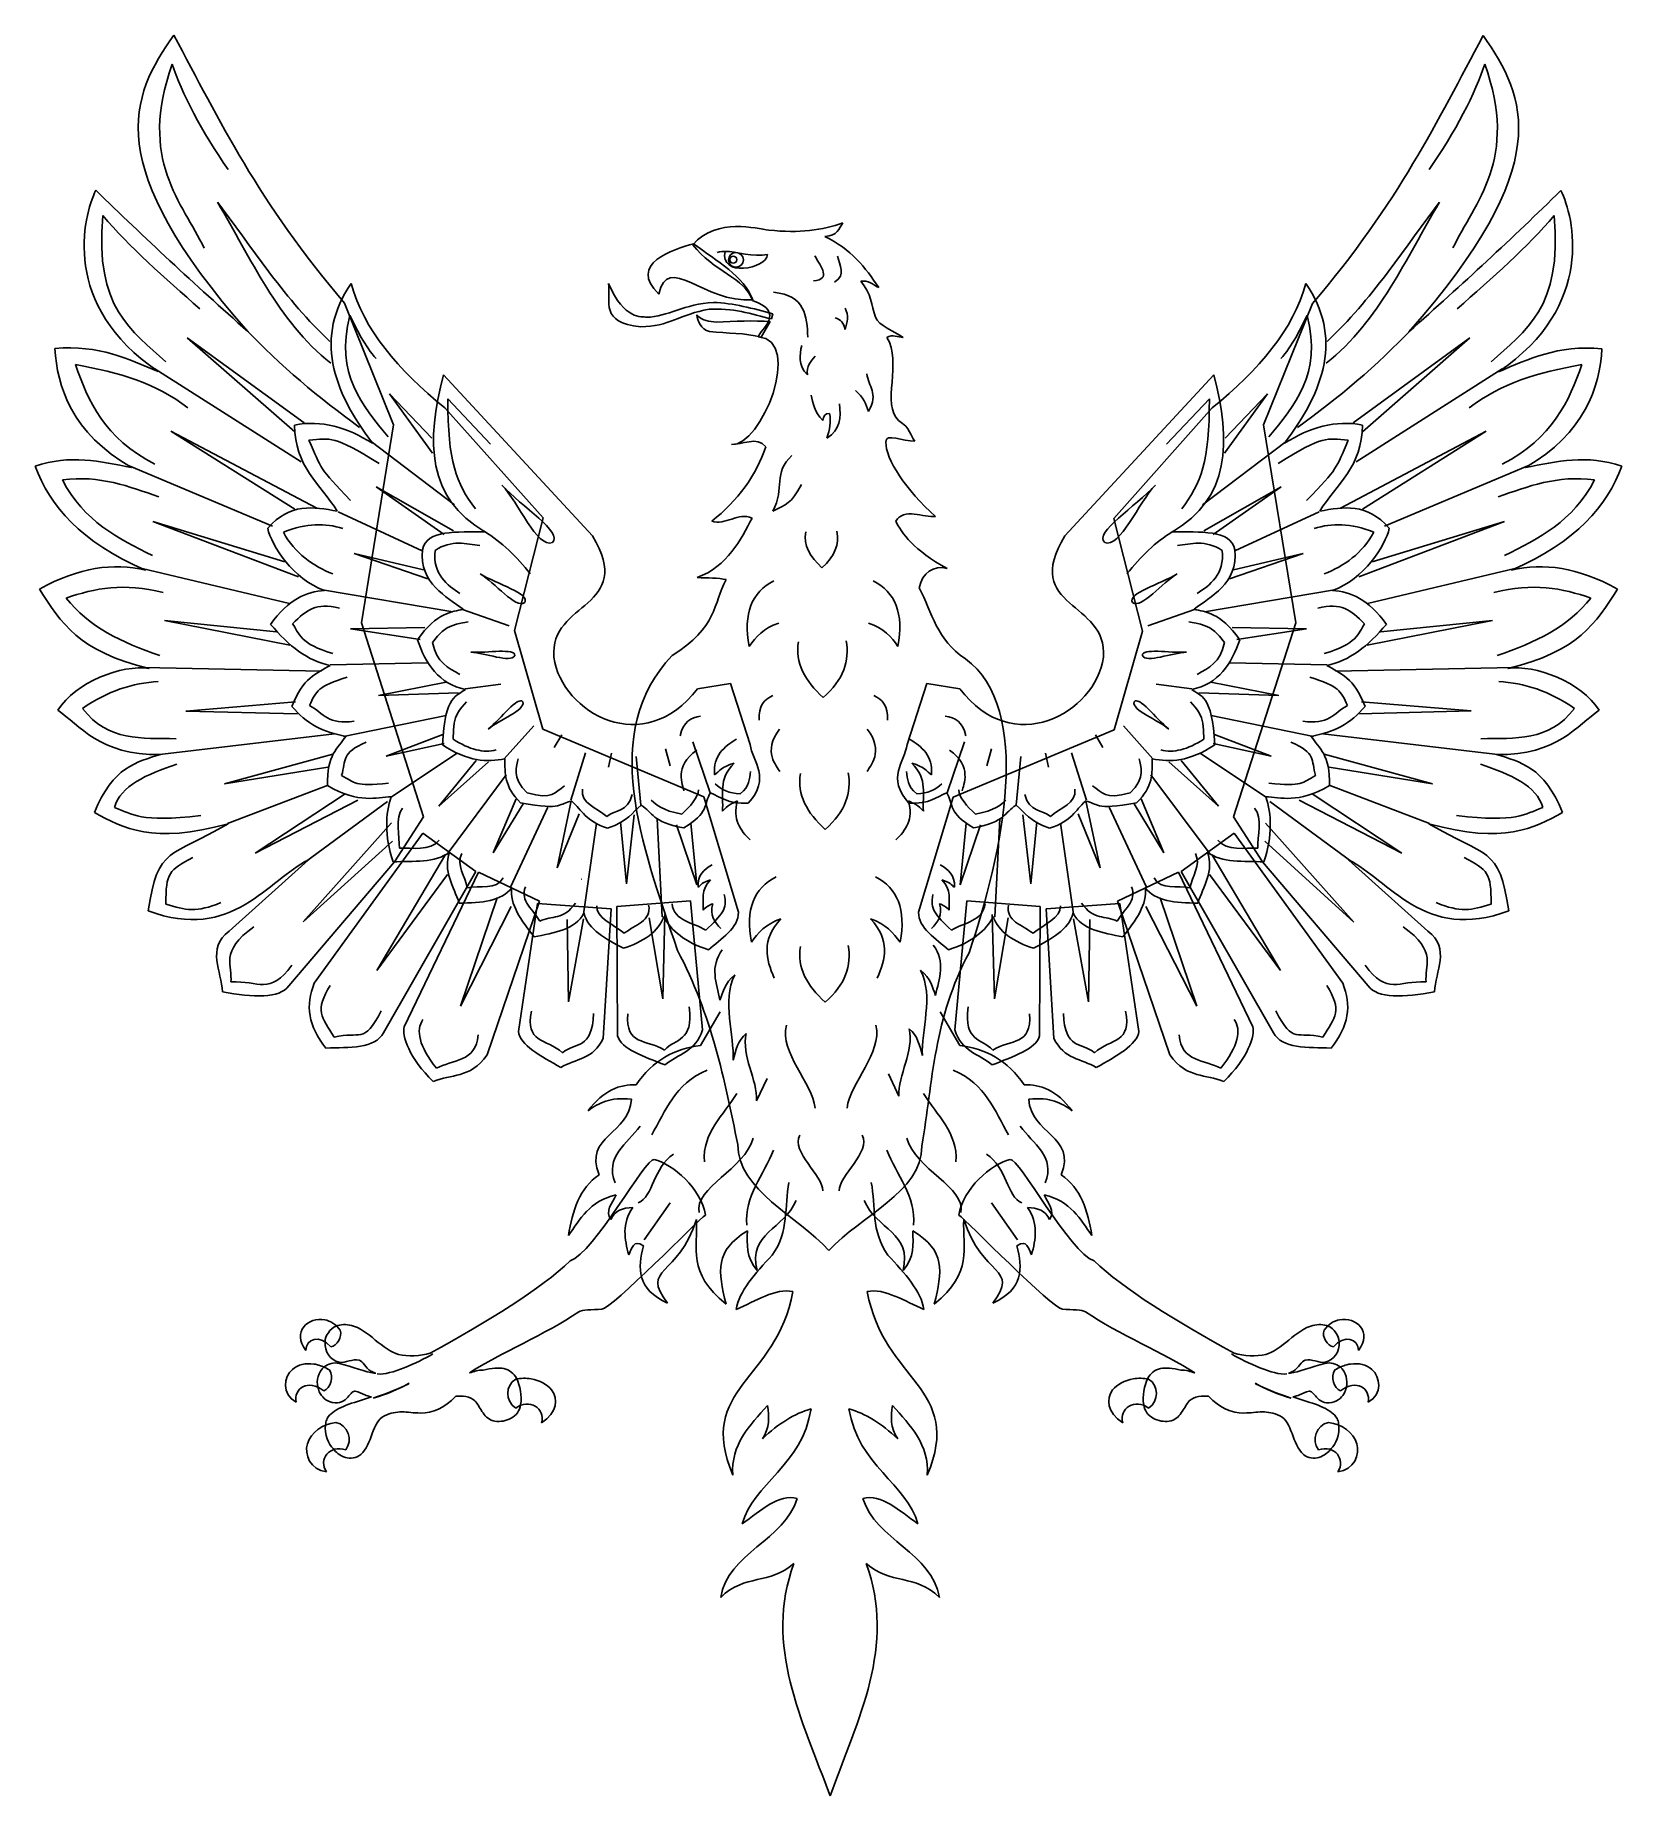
# Model space of a CAD drawing. Extents: x 1 to 720, y 2 to 800.
import ezdxf

# ---------------------------------------------------------------- set-up
doc = ezdxf.new("R2010")
doc.units = 0
doc.layers.get('0').update_dxf_attribs({"linetype": 'CONTINUOUS'})

msp = doc.modelspace()

# ---------------------------------------------------------------- linework, layer by layer
at = {"color": 7}
for p, q in [((88.2, 739.2), (88.2, 739.2)), ((633.1, 739.2), (633.1, 739.2)), ((319, 698.3), (319, 698.3)), ((322, 698.2), (322, 698.2)), ((333, 700.7), (333, 700.7)), ((75.4, 676), (75.4, 676)), ((141, 678.6), (163.3, 623.4)), ((335.4, 673.8), (334.8, 671.4)), ((580.2, 678.4), (558, 623.4)), ((645.8, 676), (645.8, 676)), ((118.5, 620.2), (69.7, 662.8)), ((69.7, 662.8), (122.7, 624.3)), ((334.2, 670.2), (330.1, 663.2)), ((651.6, 662.8), (598.6, 624.3)), ((602.8, 620.2), (651.6, 662.8)), ((55, 648.8), (121.3, 606.6)), ((55, 648.8), (55, 648.8)), ((134.8, 651.3), (134.8, 651.3)), ((586.4, 651.3), (586.4, 651.3)), ((666.2, 648.8), (600, 606.6)), ((666.2, 648.8), (666.2, 648.8)), ((253.5, 573.1), (185.9, 646.1)), ((467.8, 573.1), (535.4, 646.1)), ((70, 631.1), (70, 631.1)), ((180.7, 617.3), (161.4, 637.5)), ((161.4, 637.5), (181, 610.6)), ((231.1, 581.2), (186.5, 631.1)), ((207.3, 614.6), (187.9, 635.2)), ((490.1, 580.9), (534.7, 631.1)), ((514, 614.6), (533.4, 635.2)), ((559.8, 637.5), (540.2, 610.6)), ((540.5, 617.3), (559.8, 637.5)), ((651.3, 631.1), (651.3, 631.1)), ((163.3, 623.4), (148.7, 533.6)), ((392.4, 625.4), (392.4, 625.4)), ((558, 623.4), (572.6, 533.6)), ((118.5, 585.2), (62.3, 620.5)), ((62.3, 620.5), (128.4, 585.6)), ((118.5, 620.2), (118.5, 620.2)), ((147.9, 622.2), (147.9, 622.2)), ((153.1, 615.9), (191, 587.1)), ((153.1, 615.9), (153.1, 615.9)), ((160.8, 617.9), (160.8, 617.9)), ((180.7, 617.3), (180.7, 617.3)), ((568.2, 615.9), (530.3, 587.1)), ((540.5, 617.3), (540.5, 617.3)), ((560.4, 617.9), (560.4, 617.9)), ((568.2, 615.9), (568.2, 615.9)), ((573.4, 622.2), (573.4, 622.2)), ((659, 620.5), (592.9, 585.6)), ((602.8, 585.2), (659, 620.5)), ((602.8, 620.2), (602.8, 620.2)), ((207.3, 614.6), (207.3, 614.6)), ((514, 614.6), (514, 614.6)), ((43.4, 604.8), (108.3, 577.4)), ((43.4, 604.8), (43.4, 604.8)), ((156.7, 605.8), (156.7, 605.8)), ((564.6, 605.8), (564.6, 605.8)), ((677.8, 604.8), (612.9, 577.4)), ((677.8, 604.8), (677.8, 604.8)), ((190.4, 575.3), (155.4, 595.2)), ((155.4, 595.2), (186.2, 573.7)), ((212.4, 596.1), (212.4, 596.1)), ((508.9, 596.1), (508.9, 596.1)), ((530.9, 575.3), (565.9, 595.2)), ((565.9, 595.2), (535.1, 573.7)), ((56.8, 590.7), (56.8, 590.7)), ((118.5, 585.2), (118.5, 585.2)), ((138.1, 583.9), (176.2, 566.2)), ((138.1, 583.9), (138.1, 583.9)), ((583.2, 583.9), (545, 566.2)), ((583.2, 583.9), (583.2, 583.9)), ((602.8, 585.2), (602.8, 585.2)), ((664.4, 590.7), (664.4, 590.7)), ((120.1, 554.5), (54, 579.5)), ((54, 579.5), (114, 561.2)), ((140.3, 576.3), (140.3, 576.3)), ((190.4, 575.3), (190.4, 575.3)), ((218.2, 530.1), (231.1, 581.2)), ((503, 529.8), (490.1, 580.9)), ((530.9, 575.3), (530.9, 575.3)), ((581, 576.3), (581, 576.3)), ((601.2, 554.5), (667.3, 579.5)), ((667.3, 579.5), (607.3, 561.2)), ((202.4, 568.7), (202.4, 568.7)), ((518.9, 568.7), (518.9, 568.7)), ((176.9, 557.7), (145.4, 565.1)), ((145.4, 565.1), (178.8, 553.6)), ((575.9, 565.1), (542.5, 553.6)), ((544.4, 557.7), (575.9, 565.1)), ((49.3, 558.3), (116, 542.4)), ((49.3, 558.3), (49.3, 558.3)), ((120.1, 554.5), (120.1, 554.5)), ((176.9, 557.7), (176.9, 557.7)), ((202.5, 555.8), (202.5, 555.8)), ((225.3, 555.8), (225.3, 555.8)), ((496, 555.8), (496, 555.8)), ((518.8, 555.8), (518.8, 555.8)), ((544.4, 557.7), (544.4, 557.7)), ((601.2, 554.5), (601.2, 554.5)), ((671.9, 558.3), (605.2, 542.4)), ((671.9, 558.3), (671.9, 558.3)), ((58.7, 547.3), (58.7, 547.3)), ((131.1, 548.5), (190.1, 538.6)), ((131.1, 548.5), (131.1, 548.5)), ((590.2, 548.5), (531.2, 538.6)), ((590.2, 548.5), (590.2, 548.5)), ((662.5, 547.3), (662.5, 547.3)), ((138.7, 540.3), (138.7, 540.3)), ((194.6, 539.7), (215.7, 532.2)), ((194.6, 539.7), (194.6, 539.7)), ((526.6, 539.7), (505.5, 532.2)), ((526.6, 539.7), (526.6, 539.7)), ((582.6, 540.3), (582.6, 540.3)), ((116.2, 523.4), (59.4, 534.6)), ((59.4, 534.6), (110.1, 529.5)), ((177.5, 531.4), (143.8, 530.8)), ((143.8, 530.8), (175.3, 526)), ((148.7, 533.6), (176.9, 445.6)), ((177.5, 531.4), (177.5, 531.4)), ((197.1, 534), (197.1, 534)), ((231, 485.3), (218.2, 530.1)), ((490.2, 485), (503, 529.8)), ((524.1, 534), (524.1, 534)), ((543.7, 531.4), (577.4, 530.8)), ((543.7, 531.4), (543.7, 531.4)), ((572.6, 533.6), (544.4, 445.6)), ((577.4, 530.8), (545.9, 526)), ((605, 523.4), (661.8, 534.6)), ((661.8, 534.6), (611.1, 529.5)), ((116.2, 523.4), (116.2, 523.4)), ((198.3, 520.3), (198.3, 520.3)), ((523, 520.3), (523, 520.3)), ((605, 523.4), (605, 523.4)), ((50, 513.4), (130.6, 511.6)), ((50, 513.4), (50, 513.4)), ((134.5, 514.6), (178.8, 515.5)), ((134.5, 514.6), (134.5, 514.6)), ((586.8, 514.6), (542.5, 515.5)), ((586.8, 514.6), (586.8, 514.6)), ((671.2, 513.4), (590.6, 511.6)), ((671.2, 513.4), (671.2, 513.4)), ((56.5, 507), (56.5, 507)), ((142.2, 508.9), (142.2, 508.9)), ((187.2, 506.7), (156.4, 500.6)), ((187.2, 506.7), (187.2, 506.7)), ((195.7, 503.7), (212, 505.7)), ((195.7, 503.7), (195.7, 503.7)), ((316.1, 506), (301.1, 503.7)), ((325, 478.4), (316.1, 506)), ((396.3, 478.4), (405.2, 506)), ((405.2, 506), (420.2, 503.7)), ((525.5, 503.7), (509.2, 505.7)), ((525.5, 503.7), (525.5, 503.7)), ((534.1, 506.7), (564.9, 500.6)), ((534.1, 506.7), (534.1, 506.7)), ((579, 508.9), (579, 508.9)), ((664.7, 507), (664.7, 507)), ((69, 493.5), (118.8, 497.7)), ((156.4, 500.6), (192.7, 501.9)), ((196.4, 497.8), (196.4, 497.8)), ((524.8, 497.8), (524.8, 497.8)), ((564.9, 500.6), (528.6, 501.9)), ((652.2, 493.6), (602.4, 497.8)), ((119.7, 492.3), (69, 493.5)), ((119.7, 492.3), (119.7, 492.3)), ((140.6, 482.1), (187.1, 491.6)), ((580.7, 482.1), (534.2, 491.6)), ((601.5, 492.3), (652.2, 493.6)), ((601.5, 492.3), (601.5, 492.3)), ((55.9, 473.7), (136.5, 483.3)), ((140.6, 482.1), (140.6, 482.1)), ((150.9, 479.4), (150.9, 479.4)), ((185.6, 483), (159.9, 473.1)), ((185.6, 483), (185.6, 483)), ((206.2, 485.4), (206.2, 485.4)), ((213.5, 471.9), (226.9, 486.9)), ((304, 454.7), (231, 485.3)), ((239.6, 482.8), (236.2, 477.1)), ((239.6, 482.8), (239.6, 482.8)), ((306.9, 456.5), (299, 479.6)), ((414.4, 456.5), (422.3, 479.6)), ((417.1, 454.5), (490.2, 485)), ((481.7, 482.8), (485.1, 477.1)), ((481.7, 482.8), (481.7, 482.8)), ((507.8, 471.9), (494.4, 486.9)), ((515, 485.4), (515, 485.4)), ((535.7, 483), (561.4, 473.1)), ((535.7, 483), (535.7, 483)), ((570.4, 479.4), (570.4, 479.4)), ((580.7, 482.1), (580.7, 482.1)), ((665.4, 473.7), (584.8, 483.3)), ((55.9, 473.7), (55.9, 473.7)), ((86.6, 460.5), (135.7, 474)), ((159.9, 473.1), (186.2, 478.9)), ((162.4, 454.7), (192.1, 474.4)), ((213.5, 471.9), (213.5, 471.9)), ((219.8, 471.9), (219.8, 471.9)), ((243.7, 453.1), (250.4, 474.7)), ((260.8, 468.2), (262.1, 474.5)), ((275.4, 450.9), (273.3, 473)), ((288.8, 468.8), (286.7, 476.5)), ((432.5, 468.8), (434.6, 476.5)), ((445.8, 450.9), (447.9, 473)), ((460.4, 468.2), (459.1, 474.5)), ((477.6, 453.1), (470.9, 474.7)), ((501.5, 471.9), (501.5, 471.9)), ((507.8, 471.9), (507.8, 471.9)), ((558.9, 454.7), (529.2, 474.4)), ((561.4, 473.1), (535.1, 478.9)), ((634.6, 460.5), (585.5, 474)), ((665.4, 473.7), (665.4, 473.7)), ((64.9, 469.5), (64.9, 469.5)), ((133.5, 468.2), (86.6, 460.5)), ((133.5, 468.2), (133.5, 468.2)), ((183.8, 450.5), (200.7, 471.1)), ((206.3, 470.6), (183.8, 450.5)), ((187.6, 428.6), (214.4, 464.6)), ((206.3, 470.6), (206.3, 470.6)), ((260.8, 468.2), (260.8, 468.2)), ((288.8, 468.8), (288.8, 468.8)), ((432.5, 468.8), (432.5, 468.8)), ((460.4, 468.2), (460.4, 468.2)), ((533.7, 428.6), (506.9, 464.6)), ((515, 470.6), (537.5, 450.5)), ((515, 470.6), (515, 470.6)), ((537.5, 450.5), (520.6, 471.1)), ((587.7, 468.2), (634.6, 460.5)), ((587.7, 468.2), (587.7, 468.2)), ((656.4, 469.5), (656.4, 469.5)), ((88, 442.6), (133.6, 459.9)), ((100.5, 429.1), (141.3, 456)), ((249, 458.1), (249, 458.1)), ((306.9, 456.5), (306.9, 456.5)), ((309.2, 460.6), (309.2, 460.6)), ((412, 460.6), (412, 460.6)), ((414.4, 456.5), (414.4, 456.5)), ((472.3, 458.1), (472.3, 458.1)), ((620.7, 429.1), (580, 456)), ((633.3, 442.6), (587.7, 459.9)), ((147, 453.1), (100.5, 429.1)), ((123.3, 425.2), (160.5, 452.5)), ((147, 453.1), (147, 453.1)), ((162.4, 454.7), (162.4, 454.7)), ((208.5, 429.3), (218.9, 453.8)), ((222.1, 451.5), (208.5, 429.3)), ((216.4, 413.7), (233.2, 450)), ((222.1, 451.5), (222.1, 451.5)), ((237.5, 422.5), (243.9, 452.9)), ((243.7, 453.1), (243.7, 453.1)), ((275.4, 450.9), (275.4, 450.9)), ((280.2, 453.1), (280.2, 453.1)), ((319.7, 402.3), (304, 454.7)), ((401.5, 402.3), (417.1, 454.5)), ((441.1, 453.1), (441.1, 453.1)), ((445.8, 450.9), (445.8, 450.9)), ((483.8, 422.5), (477.4, 452.9)), ((477.6, 453.1), (477.6, 453.1)), ((504.8, 413.7), (488, 450)), ((499.2, 451.5), (512.8, 429.3)), ((499.2, 451.5), (499.2, 451.5)), ((512.8, 429.3), (502.4, 453.8)), ((558.9, 454.7), (558.9, 454.7)), ((598, 425.2), (560.8, 452.5)), ((574.2, 453.1), (620.7, 429.1)), ((574.2, 453.1), (574.2, 453.1)), ((88, 442.6), (88, 442.6)), ((122.3, 398), (162.4, 442.9)), ((176.9, 445.6), (163.7, 425.2)), ((247.5, 447), (237.5, 422.5)), ((247.5, 447), (247.5, 447)), ((249.5, 401.4), (255.4, 442.7)), ((268.9, 415.2), (266.2, 443.3)), ((272.5, 446.5), (268.9, 415.2)), ((272.5, 446.5), (272.5, 446.5)), ((285.2, 400.3), (282.9, 444.7)), ((300.8, 414.8), (291.7, 442)), ((298.1, 442.7), (300.8, 414.8)), ((298.1, 442.7), (298.1, 442.7)), ((423.1, 442.7), (420.4, 414.8)), ((420.4, 414.8), (429.5, 442)), ((423.1, 442.7), (423.1, 442.7)), ((436.1, 400.3), (438.4, 444.7)), ((448.8, 446.5), (452.4, 415.2)), ((448.8, 446.5), (448.8, 446.5)), ((452.4, 415.2), (455.1, 443.3)), ((471.7, 401.4), (465.8, 442.7)), ((473.8, 447), (483.8, 422.5)), ((473.8, 447), (473.8, 447)), ((544.4, 445.6), (557.5, 425.2)), ((598.9, 397.9), (558.8, 442.8)), ((633.3, 442.6), (633.3, 442.6)), ((162.8, 434.5), (122.3, 398)), ((127.3, 370.1), (176.6, 438.2)), ((162.8, 434.5), (162.8, 434.5)), ((176.6, 438.2), (200.6, 420.8)), ((184, 435), (184, 435)), ((544.6, 438.2), (520.6, 420.8)), ((537.3, 435), (537.3, 435)), ((593.9, 370.1), (544.6, 438.2)), ((558.5, 434.5), (598.9, 397.9)), ((558.5, 434.5), (558.5, 434.5)), ((72.2, 427.2), (72.2, 427.2)), ((88.7, 393.8), (124.6, 426)), ((163.7, 425.2), (115.8, 369)), ((123.3, 425.2), (123.3, 425.2)), ((155.7, 375.9), (186.8, 428.5)), ((187.6, 428.6), (187.6, 428.6)), ((533.7, 428.6), (533.7, 428.6)), ((565.6, 375.9), (534.5, 428.5)), ((557.5, 425.2), (605.4, 369)), ((632.5, 393.8), (596.6, 426)), ((598, 425.2), (598, 425.2)), ((649, 427.2), (649, 427.2)), ((187.8, 419.5), (155.7, 375.9)), ((200.6, 420.8), (158.7, 347.7)), ((168.1, 350.3), (201.8, 420.5)), ((187.8, 419.5), (187.8, 419.5)), ((201.8, 420.5), (229.5, 407.3)), ((213, 418), (213, 418)), ((248.7, 417.4), (248.6, 417.4)), ((248.7, 417.4), (248.6, 417.4)), ((248.7, 417.4), (248.7, 417.4)), ((519.4, 420.5), (491.7, 407.3)), ((508.3, 418), (508.3, 418)), ((553.1, 350.3), (519.4, 420.5)), ((520.6, 420.8), (562.5, 347.7)), ((533.5, 419.5), (565.6, 375.9)), ((533.5, 419.5), (533.5, 419.5)), ((193.6, 359.8), (210.3, 408.9)), ((229.5, 407.3), (205.8, 337.6)), ((216.4, 413.7), (216.4, 413.7)), ((298, 407.5), (264.6, 405)), ((303.4, 349), (298, 407.5)), ((313.3, 410.3), (313.3, 410.3)), ((408, 410.3), (408, 410.3)), ((417.9, 349), (423.3, 407.5)), ((423.3, 407.5), (456.7, 405)), ((491.7, 407.3), (515.4, 337.6)), ((504.8, 413.7), (504.8, 413.7)), ((527.7, 359.8), (511, 408.9)), ((216.7, 405), (193.6, 359.8)), ((216.7, 405), (216.7, 405)), ((228.6, 406.3), (219.9, 348.3)), ((262, 403.8), (228.6, 406.3)), ((249.5, 399.4), (242.6, 361.7)), ((245.8, 406.5), (245.8, 406.5)), ((249.5, 401.4), (249.5, 401.4)), ((249.5, 399.4), (249.5, 399.4)), ((258.4, 345.1), (262, 403.8)), ((264.6, 405), (264.9, 346.3)), ((279, 405.6), (279, 405.6)), ((285.4, 363), (279.2, 399.8)), ((285.2, 400.3), (285.2, 400.3)), ((286.4, 401.3), (285.4, 363)), ((286.4, 401.3), (286.4, 401.3)), ((434.9, 401.3), (435.9, 363)), ((434.9, 401.3), (434.9, 401.3)), ((435.9, 363), (442.1, 399.8)), ((436.1, 400.3), (436.1, 400.3)), ((442.3, 405.6), (442.3, 405.6)), ((456.7, 405), (456.4, 346.3)), ((459.3, 403.8), (492.7, 406.3)), ((462.9, 345.1), (459.3, 403.8)), ((471.7, 401.4), (471.7, 401.4)), ((471.7, 399.4), (478.6, 361.7)), ((471.7, 399.4), (471.7, 399.4)), ((475.4, 406.5), (475.4, 406.5)), ((492.7, 406.3), (501.4, 348.3)), ((504.6, 405), (527.7, 359.8)), ((504.6, 405), (504.6, 405)), ((99.9, 395.7), (99.9, 395.7)), ((242.6, 361.7), (242.1, 399)), ((478.6, 361.7), (479.1, 399)), ((621.3, 395.7), (621.3, 395.7)), ((134.5, 369.1), (134.5, 369.1)), ((586.7, 369.1), (586.7, 369.1)), ((297.4, 359.5), (297.4, 359.5)), ((423.9, 359.5), (423.9, 359.5)), ((176.6, 353.7), (176.6, 353.7)), ((254, 356.4), (254, 356.4)), ((311.4, 357.2), (302.5, 341.9)), ((411.3, 357.2), (420.2, 341.9)), ((467.2, 356.4), (467.2, 356.4)), ((544.7, 353.7), (544.7, 353.7)), ((392.5, 318.9), (387.8, 329)), ((328, 316.8), (332.7, 326.9)), ((276.9, 253.7), (288.7, 270.6)), ((446.3, 253.7), (434.5, 270.6)), ((128.8, 197.1), (128.8, 197.1)), ((155.2, 193.3), (154.3, 193.3)), ((197.7, 193.4), (197.7, 193.4)), ((526.8, 193.4), (526.8, 193.4)), ((569.3, 193.3), (570.2, 193.3)), ((595.7, 197.1), (595.7, 197.1)), ((225.7, 190.7), (225.7, 190.7)), ((220.9, 179.3), (221, 179.3)), ((503.6, 179.3), (503.5, 179.3))]:
    msp.add_line(p, q, dxfattribs=at)
for points in [[(97.2, 665.7), (30.4, 741.3), (43.8, 772.4), (63.6, 800.1)], [(63.6, 800.1), (84.5, 761.2), (101.8, 724.7), (141, 678.6)], [(657.6, 799.9), (636.7, 761), (619.4, 724.5), (580.2, 678.4)], [(623.9, 665.6), (690.8, 741.1), (677.3, 772.2), (657.6, 799.9)], [(62.9, 786.9), (47.2, 743.7), (67.6, 724), (77.4, 703.5)], [(88.2, 739.2), (76.6, 755.9), (66.9, 774.3), (62.9, 786.9)], [(633.1, 739.2), (644.7, 755.9), (654.4, 774.3), (658.3, 787)], [(658.3, 787), (674, 743.8), (653.6, 724.1), (643.9, 703.6)], [(56.5, 647.6), (12.2, 677.5), (22.4, 717.9), (28.2, 729.8)], [(28.2, 729.8), (50, 708.4), (73.1, 687.1), (97.2, 665.7)], [(692.9, 729.7), (671.1, 708.3), (648, 687), (623.9, 665.6)], [(664.6, 647.5), (708.9, 677.4), (698.7, 717.8), (692.9, 729.7)], [(134.8, 651.3), (110.5, 670.8), (98.7, 698.8), (83.4, 724.4)], [(83.4, 724.4), (99.8, 702.9), (114.2, 680), (134.4, 661.2)], [(586.4, 651.3), (610.7, 670.8), (622.5, 698.8), (637.8, 724.4)], [(637.8, 724.4), (621.4, 702.9), (607, 680), (586.8, 661.2)], [(31.4, 718.3), (27.6, 676.4), (44.5, 666.1), (60, 651.9)], [(75.4, 676), (59.6, 690.1), (43.1, 704.2), (31.4, 718.3)], [(333.6, 711.7), (327.7, 712.2), (310.6, 717.8), (299, 705.1)], [(367.1, 715), (358, 711.6), (347.2, 710.2), (333.6, 711.7)], [(358.9, 708.8), (364.8, 709.1), (365.4, 712.4), (367.1, 715)], [(645.8, 676), (661.6, 690.1), (678.1, 704.2), (689.8, 718.3)], [(689.8, 718.3), (693.6, 676.4), (676.7, 666.1), (661.2, 651.9)], [(283.7, 682.7), (269.2, 696.4), (290.3, 703), (299.4, 705.5)], [(299, 705.1), (308.4, 692.8), (322.7, 690.2), (326.1, 679.8)], [(299.4, 705.5), (309.8, 697.7), (322.5, 690.7), (326.2, 680.1)], [(383.4, 685.7), (377.3, 694.6), (370.8, 703.3), (358.9, 708.8)], [(326.2, 680.1), (304.1, 678.4), (287.5, 701.7), (283.7, 682.7)], [(314.1, 702), (313.1, 702), (311.3, 702), (310.1, 701.6)], [(313.7, 702), (311.1, 690.3), (332.3, 693.8), (333, 700.7)], [(313.7, 702), (311.1, 690.3), (332.3, 693.8), (333, 700.7)], [(333, 700.7), (326.6, 699.2), (318.5, 702.2), (313.7, 702)], [(333, 700.7), (326.6, 699.2), (318.5, 702.2), (313.7, 702)], [(315.2, 698.2), (315.2, 700), (316.7, 701.5), (318.6, 701.5)], [(318.6, 694.9), (316.7, 694.9), (315.2, 696.4), (315.2, 698.2)], [(315.8, 698.3), (315.8, 699.2), (316.5, 699.9), (317.4, 699.9)], [(315.8, 698.3), (315.8, 699.2), (316.5, 699.9), (317.4, 699.9)], [(317.4, 696.7), (316.5, 696.7), (315.8, 697.4), (315.8, 698.3)], [(317.4, 696.7), (316.5, 696.7), (315.8, 697.4), (315.8, 698.3)], [(317.4, 699.9), (318.3, 699.9), (319, 699.2), (319, 698.3)], [(317.4, 699.9), (318.3, 699.9), (319, 699.2), (319, 698.3)], [(319, 698.3), (319, 697.4), (318.3, 696.7), (317.4, 696.7)], [(319, 698.3), (319, 697.4), (318.3, 696.7), (317.4, 696.7)], [(318.6, 701.5), (320.5, 701.5), (322, 700.1), (322, 698.2)], [(322, 698.2), (322, 696.4), (320.5, 694.9), (318.6, 694.9)], [(353.8, 688.7), (362, 689.3), (357.2, 695), (354.4, 700)], [(363.3, 688.1), (368.9, 691.4), (365.4, 695.8), (364.7, 699.9)], [(144.1, 687.5), (127.3, 663.3), (135.5, 639.2), (153.7, 615)], [(186.5, 631.1), (165.2, 648.3), (149.7, 666.7), (144.1, 687.5)], [(275.4, 667.9), (256.6, 669.6), (262, 679.3), (260.8, 687.5)], [(260.8, 687.5), (267.9, 670.6), (276, 672.7), (278, 672.2)], [(375.2, 688.5), (378.7, 689.1), (380.8, 686.9), (383.4, 685.7)], [(381.9, 672.2), (380.1, 677.6), (380.1, 683.1), (375.2, 688.5)], [(534.7, 631.1), (556, 648.3), (571.5, 666.7), (577.1, 687.5)], [(577.1, 687.5), (593.9, 663.3), (585.7, 639.2), (567.5, 615)], [(278, 672.2), (287.6, 672.3), (295.5, 678.3), (308.4, 678.9)], [(308.4, 678.9), (317.4, 678.6), (326.4, 676.1), (335.4, 673.8)], [(326.1, 679.8), (341.6, 674.5), (329.6, 666.4), (328.7, 663.3)], [(335.6, 683.5), (350.1, 682.1), (350.8, 672.7), (351.2, 663.1)], [(160.8, 617.9), (149.3, 632.3), (136.6, 646.1), (143.5, 673)], [(143.5, 673), (146.2, 667.2), (150.5, 658.8), (155.4, 653.4)], [(306.4, 675.8), (293.4, 673.7), (288, 667.7), (275.4, 667.9)], [(306.6, 665.7), (302.5, 666.8), (301.3, 670.6), (300.8, 673.3)], [(300.8, 673.3), (303.5, 670.4), (306.6, 670.2), (309.7, 670)], [(334.8, 671.4), (325.7, 673.7), (316.8, 676.5), (306.4, 675.8)], [(363.6, 671.9), (366, 671.1), (367.7, 669.5), (368.1, 666.6)], [(368.1, 666.6), (369.1, 669.8), (370, 673.1), (368.1, 676.3)], [(394.5, 663), (390.2, 666), (383.5, 668.3), (381.9, 672.2)], [(560.4, 617.9), (571.9, 632.3), (584.6, 646.1), (577.7, 673)], [(577.7, 673), (575, 667.2), (570.7, 658.8), (565.8, 653.4)], [(147.9, 622.2), (129.5, 635.6), (111.9, 650.1), (95.9, 667.1)], [(330.1, 663.2), (322.8, 665.1), (314.6, 664.8), (306.6, 665.7)], [(309.7, 670), (318, 670.5), (326.9, 670.7), (334.2, 670.2)], [(328.7, 663.3), (349.5, 661.8), (329.9, 613.1), (316.6, 614.5)], [(392.4, 625.4), (384.5, 632.3), (394.1, 652.1), (387.1, 663)], [(387.1, 663), (389.6, 664.6), (392.1, 663.2), (394.5, 663)], [(573.4, 622.2), (591.8, 635.6), (609.4, 650.1), (625.4, 667.1)], [(9.6, 658), (29.9, 659.8), (42.8, 653.2), (56.5, 647.6)], [(44.4, 604), (17.2, 619.7), (10.7, 640.8), (9.6, 658)], [(348.5, 659.3), (347.4, 655), (346.7, 650.7), (351, 646)], [(711.5, 657.9), (691.2, 659.7), (678.3, 653.1), (664.6, 647.5)], [(676.8, 604), (703.9, 619.6), (710.4, 640.6), (711.5, 657.9)], [(70, 631.1), (55.6, 642.2), (38.9, 647.2), (19, 650.7)], [(19, 650.7), (24.5, 634.4), (32.2, 617.4), (55, 605.5)], [(351, 646), (350.6, 649.9), (352.4, 652.3), (354.5, 654.5)], [(651.3, 631.1), (665.7, 642.2), (682.4, 647.2), (702.3, 650.7)], [(702.3, 650.7), (696.8, 634.4), (689.1, 617.4), (666.3, 605.5)], [(185.9, 646.1), (177.9, 615.7), (178.6, 590), (204.7, 574.9)], [(372.8, 638.9), (376.5, 636), (377.6, 632.7), (378.8, 629.5)], [(378.8, 629.5), (383.4, 637.8), (378.7, 640.9), (378, 646.5)], [(535.4, 646.1), (543.4, 615.7), (542.7, 590), (516.6, 574.9)], [(187.9, 635.2), (187.9, 606.4), (191.6, 597.1), (200.4, 585.3)], [(352.7, 636.9), (353.7, 633.1), (353.9, 629.3), (358.1, 625.4)], [(359.9, 617.4), (366, 621), (366.2, 626.8), (365.6, 632.9)], [(533.4, 635.2), (533.4, 606.4), (529.7, 597.1), (520.9, 585.3)], [(118.4, 623.3), (118.2, 604.6), (130.3, 596.4), (137.7, 584.2)], [(153.7, 615), (142.2, 622.3), (130.5, 625.7), (118.4, 623.3)], [(358.1, 625.4), (358.3, 627.3), (359, 628.7), (361, 628.5)], [(361, 628.5), (362, 624.8), (361, 621.1), (359.9, 617.4)], [(399.8, 616), (397.6, 618.5), (398, 621.8), (392.4, 625.4)], [(567.5, 615), (579, 622.3), (590.7, 625.7), (602.8, 623.3)], [(602.8, 623.3), (603, 604.6), (590.9, 596.4), (583.5, 584.2)], [(156.7, 605.8), (136, 618.8), (134.8, 617.3), (124.9, 616.4)], [(124.9, 616.4), (130.7, 603.3), (129.3, 603.9), (143.8, 589.1)], [(316.6, 614.5), (321.1, 614.2), (328.3, 618.5), (332.1, 613.4)], [(386.6, 615.6), (386.4, 619.9), (394.4, 615.8), (399.8, 616)], [(409.2, 581.8), (395.7, 593.8), (386.5, 607.9), (386.6, 615.6)], [(564.6, 605.8), (585.3, 618.8), (586.5, 617.3), (596.4, 616.4)], [(596.4, 616.4), (590.6, 603.3), (592, 603.9), (577.5, 589.1)], [(0.7, 604.6), (16.4, 610.1), (30.3, 606.8), (44.4, 604)], [(332.1, 613.4), (328, 600.9), (319.4, 588.8), (307.6, 579.7)], [(344, 609.5), (335.3, 601.4), (341, 595.1), (335.4, 584.2)], [(720.5, 604.6), (704.8, 610.1), (690.9, 606.8), (676.8, 604)], [(50.8, 557.5), (21, 570.3), (7.5, 586.7), (0.7, 604.6)], [(56.8, 590.7), (43.3, 595.4), (30.1, 600.7), (13.1, 598.4)], [(664.4, 590.7), (677.9, 595.4), (691.1, 600.7), (708.1, 598.4)], [(670.4, 557.5), (700.2, 570.3), (713.7, 586.7), (720.5, 604.6)], [(13.1, 598.4), (22.6, 579.7), (38.7, 571.6), (53.9, 564.1)], [(212.4, 596.1), (221.4, 586.3), (240.3, 574.6), (235.4, 570)], [(235.4, 570), (228.2, 567.4), (220.1, 588.1), (212.4, 596.1)], [(335.4, 584.2), (341.4, 587.3), (343.6, 587.5), (348.4, 596.3)], [(508.9, 596.1), (499.9, 586.3), (481, 574.6), (485.9, 570)], [(485.9, 570), (493, 567.4), (501.2, 588.1), (508.9, 596.1)], [(708.1, 598.4), (698.6, 579.7), (682.5, 571.6), (667.3, 564.1)], [(137.7, 584.2), (127, 586.2), (116.3, 588.1), (106.2, 576.5)], [(307.6, 579.7), (313.7, 577.5), (319.8, 584), (325.9, 581.1)], [(391.1, 579.7), (394.7, 585.9), (403.8, 581.3), (409.2, 581.8)], [(583.5, 584.2), (594.2, 586.2), (604.9, 588.1), (615, 576.5)], [(106.2, 576.5), (107.9, 568.5), (117.7, 553.3), (131.9, 548.3)], [(140.3, 576.3), (132.3, 579), (123.9, 578.8), (113.3, 574.7)], [(204.7, 574.9), (192.2, 574.5), (178.2, 576.2), (176.4, 566.7)], [(225.3, 555.8), (219.1, 563.5), (212.4, 570.3), (204.4, 575.1)], [(325.9, 581.1), (320.9, 571.4), (314.8, 559.2), (301, 554.1)], [(357.6, 558.6), (363.6, 563.8), (365.5, 569.3), (364.4, 575.1)], [(414.4, 558.3), (399.4, 566.2), (393.7, 574.5), (391.1, 579.7)], [(496, 555.8), (502.2, 563.5), (508.9, 570.3), (516.9, 575.1)], [(516.6, 574.9), (529.1, 574.5), (543.1, 576.2), (544.9, 566.7)], [(581, 576.3), (589, 579), (597.4, 578.8), (608, 574.7)], [(615, 576.5), (613.3, 568.5), (603.5, 553.3), (589.3, 548.3)], [(113.3, 574.7), (118.5, 565.2), (126.7, 559.3), (135.8, 555.8)], [(202.4, 568.7), (196.3, 569.3), (189.8, 571.5), (182.1, 566.4)], [(236, 518), (233.9, 543.6), (273.4, 539.9), (253.5, 573.1)], [(350.3, 574.9), (349.1, 568.8), (352.3, 563.5), (357.6, 558.6)], [(485.3, 518), (487.4, 543.6), (447.9, 539.9), (467.8, 573.1)], [(518.9, 568.7), (525, 569.3), (531.5, 571.5), (539.2, 566.4)], [(608, 574.7), (602.8, 565.2), (594.6, 559.3), (585.5, 555.8)], [(2.6, 548.8), (21, 559.1), (35.8, 560.7), (50.8, 557.5)], [(176.4, 566.7), (174.7, 551.4), (187.7, 545.3), (194.8, 539.8)], [(182.1, 566.4), (180.9, 555.7), (187.8, 550.5), (193.4, 546.9)], [(401.8, 549.5), (402.9, 556.4), (408.5, 559.8), (414.4, 558.3)], [(544.9, 566.7), (546.6, 551.4), (533.6, 545.3), (526.5, 539.8)], [(539.2, 566.4), (540.4, 555.7), (533.5, 550.5), (527.9, 546.9)], [(718.6, 548.8), (700.2, 559.1), (685.4, 560.7), (670.4, 557.5)], [(58.7, 547.3), (41.1, 551.9), (27.6, 549.3), (14.8, 544.8)], [(202.5, 555.8), (210.4, 551), (225.2, 547), (222.8, 542.8)], [(222.8, 542.8), (218.6, 539.7), (209.2, 552), (202.5, 555.8)], [(314.1, 553.2), (308.3, 542.1), (310.3, 531.7), (289.6, 518.7)], [(301, 554.1), (305.7, 553.9), (310.7, 554), (314.1, 553.2)], [(335.8, 552.6), (325.8, 547.5), (321.8, 537.8), (324.6, 522.9)], [(380.9, 552.6), (390.9, 547.5), (394.9, 537.8), (392.1, 522.9)], [(518.8, 555.8), (510.9, 551), (496.1, 547), (498.5, 542.8)], [(498.5, 542.8), (502.6, 539.7), (512.1, 552), (518.8, 555.8)], [(662.5, 547.3), (680.1, 551.9), (693.6, 549.3), (706.4, 544.8)], [(52.4, 512.9), (20, 520.6), (12.7, 533.6), (2.6, 548.8)], [(14.8, 544.8), (24.7, 531.9), (40.1, 524.5), (57.2, 518.8)], [(131.9, 548.3), (123.8, 547.7), (115.6, 544.3), (107.5, 532.9)], [(422.7, 517.3), (409.6, 526.1), (407.6, 538.1), (401.8, 549.5)], [(589.3, 548.3), (597.4, 547.7), (605.6, 544.3), (613.7, 532.9)], [(706.4, 544.8), (696.5, 531.9), (681.1, 524.5), (664, 518.8)], [(668.8, 512.9), (701.2, 520.6), (708.5, 533.6), (718.6, 548.8)], [(138.7, 540.3), (127.8, 542.8), (124, 539.5), (117.5, 533.2)], [(194.8, 539.8), (189.9, 538.3), (183.1, 538.8), (174.1, 525.9)], [(526.5, 539.8), (531.4, 538.3), (538.2, 538.8), (547.2, 525.9)], [(582.6, 540.3), (593.5, 542.8), (597.3, 539.5), (603.8, 533.2)], [(107.5, 532.9), (115.7, 523.1), (124.5, 516.2), (134.5, 514.3)], [(117.5, 533.2), (120.3, 528.9), (120.9, 523.8), (135.8, 519.7)], [(197.1, 534), (193.4, 533), (186.6, 533.5), (181, 524.7)], [(324.6, 522.9), (327.6, 527.2), (331.1, 531.2), (338, 533.5)], [(392.1, 522.9), (389.1, 527.2), (385.6, 531.2), (378.7, 533.5)], [(524.1, 534), (527.8, 533), (534.6, 533.5), (540.2, 524.7)], [(603.8, 533.2), (601, 528.9), (600.4, 523.8), (585.5, 519.7)], [(613.7, 532.9), (605.5, 523.1), (596.7, 516.2), (586.7, 514.3)], [(174.1, 525.9), (177.8, 515.1), (183.8, 505.8), (195.9, 503.4)], [(181, 524.7), (182.8, 515.5), (188.2, 513.2), (193.3, 510.2)], [(198.3, 520.3), (206, 519.8), (218.5, 522.3), (218.3, 518.7)], [(218.3, 518.7), (216.4, 515.2), (204.7, 520), (198.3, 520.3)], [(347, 525), (345.2, 515.5), (350, 507.2), (358.2, 499.7)], [(358.2, 499.7), (367.4, 507.8), (370.3, 516.4), (368.6, 525.4)], [(523, 520.3), (515.3, 519.8), (502.8, 522.3), (503, 518.7)], [(503, 518.7), (504.8, 515.2), (516.6, 520), (523, 520.3)], [(547.2, 525.9), (543.5, 515.1), (537.5, 505.8), (525.4, 503.4)], [(540.2, 524.7), (538.4, 515.5), (533, 513.2), (527.9, 510.2)], [(11, 494), (19, 506.6), (39.9, 514.8), (52.4, 512.9)], [(134.5, 514.3), (128.4, 510.6), (122.1, 508.7), (117.2, 495.7)], [(301.1, 503.7), (277.3, 471.9), (239.6, 492.4), (236, 518)], [(289.6, 518.7), (256.8, 483.8), (275.4, 434), (292.1, 385)], [(420.2, 503.7), (444, 471.9), (481.7, 492.4), (485.3, 518)], [(424.4, 383.9), (439.9, 429.8), (453.6, 494.7), (422.7, 517.3)], [(586.7, 514.3), (592.8, 510.6), (599.1, 508.7), (604, 495.7)], [(710.2, 494), (702.2, 506.6), (681.3, 514.8), (668.8, 512.9)], [(56.5, 507), (45, 506.3), (33.6, 502.7), (22.2, 494.8)], [(142.2, 508.9), (129.1, 504.9), (128.1, 502.7), (125.2, 496.1)], [(195.9, 503.4), (192.2, 500.3), (186.5, 501.3), (185.5, 478.3)], [(525.4, 503.4), (529.1, 500.3), (534.8, 501.3), (535.8, 478.3)], [(579, 508.9), (592.1, 504.9), (593.1, 502.7), (596, 496.1)], [(664.7, 507), (676.2, 506.3), (687.6, 502.7), (699, 494.8)], [(117.2, 495.7), (123.6, 487.8), (131.6, 483.9), (141.6, 482.1)], [(125.2, 496.1), (131.5, 492.5), (133.8, 487.1), (145.4, 489)], [(196.4, 497.8), (193.6, 494.3), (190.2, 492.8), (190.3, 480.8)], [(206.2, 485.4), (212.2, 490.3), (219.7, 500.5), (222, 497.8)], [(222, 497.8), (223.1, 493.9), (211.2, 489.6), (206.2, 485.4)], [(335.4, 500.6), (331.3, 498.9), (328.7, 495.8), (329.2, 489.4)], [(381.1, 500.6), (385.2, 498.9), (387.8, 495.8), (387.3, 489.4)], [(499.2, 497.8), (498.2, 493.9), (510.1, 489.6), (515, 485.4)], [(515, 485.4), (509, 490.3), (501.5, 500.5), (499.2, 497.8)], [(524.8, 497.8), (527.6, 494.3), (531, 492.8), (530.9, 480.8)], [(596, 496.1), (589.7, 492.5), (587.4, 487.1), (575.8, 489)], [(604, 495.7), (597.6, 487.8), (589.6, 483.9), (579.6, 482.1)], [(57.5, 473.8), (29.7, 473.5), (20.8, 487.2), (11, 494)], [(22.2, 494.8), (33.9, 479.4), (49.1, 481.5), (64.6, 481)], [(302.6, 491.2), (298.2, 490.8), (294.7, 488.6), (293.3, 482.4)], [(413.6, 491.2), (418, 490.8), (421.5, 488.6), (422.9, 482.4)], [(699, 494.8), (687.3, 479.4), (672.1, 481.5), (656.6, 481)], [(663.7, 473.8), (691.5, 473.5), (700.4, 487.2), (710.2, 494)], [(141.6, 482.1), (137.9, 476.6), (133, 473.8), (133.3, 459.8)], [(150.9, 479.4), (139.4, 474.6), (141.8, 471.4), (139.7, 464.3)], [(190.3, 480.8), (197.6, 476.2), (204.2, 474.3), (209.8, 476)], [(318.9, 480.8), (313.2, 477.4), (308.2, 473.4), (308.9, 464.7)], [(338.4, 485.4), (330.5, 475.2), (337.3, 468.4), (338.5, 466.2)], [(378.2, 485.4), (386.1, 475.2), (379.3, 468.4), (378.1, 466.2)], [(397.3, 480.8), (403, 477.4), (408, 473.4), (407.3, 464.7)], [(530.9, 480.8), (523.6, 476.2), (517, 474.3), (511.4, 476)], [(570.4, 479.4), (581.9, 474.6), (579.5, 471.4), (581.6, 464.3)], [(579.6, 482.1), (583.3, 476.6), (588.2, 473.8), (587.9, 459.8)], [(27.6, 447.5), (35.9, 468.3), (46.8, 470.6), (57.5, 473.8)], [(185.5, 478.3), (197, 470.5), (205.7, 470.4), (213.8, 471.9)], [(213.8, 471.9), (213.8, 465.5), (213.4, 459.2), (220.9, 452)], [(219.8, 471.9), (219.2, 469), (216.5, 463.2), (223.9, 456.5)], [(300.8, 475.8), (290.2, 468.5), (294.6, 459.9), (295, 457.4)], [(324.2, 451.8), (334.6, 463.1), (326.2, 470.6), (325, 478.4)], [(397.1, 451.8), (386.7, 463.1), (395.1, 470.6), (396.3, 478.4)], [(415.5, 475.8), (426.1, 468.5), (421.7, 459.9), (421.3, 457.4)], [(501.5, 471.9), (502.1, 469), (504.8, 463.2), (497.4, 456.5)], [(507.5, 471.9), (507.5, 465.5), (507.9, 459.2), (500.4, 452)], [(535.8, 478.3), (524.3, 470.5), (515.6, 470.4), (507.5, 471.9)], [(693.6, 447.5), (685.3, 468.3), (674.4, 470.6), (663.7, 473.8)], [(64.9, 469.5), (51.2, 464.9), (39.3, 459.6), (36.7, 449.9)], [(139.7, 464.3), (145.9, 461.1), (145.4, 459.2), (161, 460.8)], [(308.9, 464.7), (310.9, 466.2), (312.1, 468.3), (317.8, 469.9)], [(317.8, 469.9), (310.4, 462.6), (313.1, 455.4), (312.5, 448.1)], [(320.5, 456.1), (325.1, 459.5), (324.6, 462.8), (325.2, 466.2)], [(347.9, 465.2), (346.1, 455.7), (350.9, 447.4), (359.1, 439.9)], [(359.1, 439.9), (368.3, 448), (371.2, 456.6), (369.5, 465.6)], [(400.7, 456.1), (396.1, 459.5), (396.6, 462.8), (396, 466.2)], [(407.3, 464.7), (405.3, 466.2), (404.1, 468.3), (398.4, 469.9)], [(398.4, 469.9), (405.8, 462.6), (403.1, 455.4), (403.7, 448.1)], [(581.6, 464.3), (575.4, 461.1), (575.9, 459.2), (560.3, 460.8)], [(656.4, 469.5), (670.1, 464.9), (682, 459.6), (684.6, 449.9)], [(133.3, 459.8), (147.8, 451.4), (155.4, 454.5), (162.2, 454.7)], [(223.9, 456.5), (235.7, 453.2), (236.1, 456.7), (240.9, 459.6)], [(249, 458.1), (247.9, 451.7), (255.7, 449.6), (260, 445.8)], [(260, 445.8), (263.9, 448.9), (269.5, 447.6), (271.6, 455.7)], [(294, 446.8), (297.9, 450.5), (301.5, 454.2), (301.6, 457.9)], [(294.9, 440.6), (306.4, 447.2), (304, 451.4), (307, 456.5)], [(307, 456.5), (312, 454.5), (314.6, 451.4), (324.2, 451.8)], [(309.2, 460.6), (312, 457.9), (315.6, 456.2), (320.5, 456.1)], [(414.3, 456.5), (409.3, 454.5), (406.7, 451.4), (397.1, 451.8)], [(412, 460.6), (409.2, 457.9), (405.6, 456.2), (400.7, 456.1)], [(426.4, 440.6), (414.9, 447.2), (417.3, 451.4), (414.3, 456.5)], [(427.3, 446.8), (423.4, 450.5), (419.8, 454.2), (419.7, 457.9)], [(461.3, 445.8), (457.4, 448.9), (451.8, 447.6), (449.7, 455.7)], [(472.3, 458.1), (473.4, 451.7), (465.6, 449.6), (461.3, 445.8)], [(497.4, 456.5), (485.6, 453.2), (485.2, 456.7), (480.4, 459.6)], [(587.9, 459.8), (573.4, 451.4), (565.8, 454.5), (559, 454.7)], [(88.2, 442.5), (53.8, 432.9), (40.7, 440.6), (27.6, 447.5)], [(36.7, 449.9), (45.2, 446.7), (47.9, 442.9), (75.8, 446.2)], [(162.2, 454.7), (159.6, 446.7), (159.1, 437.4), (163.1, 425.2)], [(165.9, 431.4), (166.1, 436.6), (163.7, 445.2), (167.4, 449.6)], [(220.9, 452), (240.8, 448.2), (238.1, 451.9), (244.1, 452.7)], [(244.1, 452.7), (248.9, 448.5), (250.2, 443.8), (260.4, 440.4)], [(260.4, 440.4), (270.1, 443.9), (271.3, 447.4), (275.6, 450.9)], [(275.6, 450.9), (281.2, 447.4), (280.1, 443.4), (294.9, 440.6)], [(280.2, 453.1), (282.7, 450.9), (284.9, 448.6), (294, 446.8)], [(312.5, 448.1), (314.8, 451), (317.1, 451.7), (319.3, 452.8)], [(319.3, 452.8), (317, 444.5), (320.5, 439.5), (325.1, 435.1)], [(396.9, 452.8), (399.2, 444.5), (395.7, 439.5), (391.1, 435.1)], [(403.7, 448.1), (401.4, 451), (399.1, 451.7), (396.9, 452.8)], [(445.7, 450.9), (440.1, 447.4), (441.2, 443.4), (426.4, 440.6)], [(441.1, 453.1), (438.6, 450.9), (436.4, 448.6), (427.3, 446.8)], [(460.9, 440.4), (451.2, 443.9), (450, 447.4), (445.7, 450.9)], [(477.2, 452.7), (472.4, 448.5), (471.1, 443.8), (460.9, 440.4)], [(500.4, 452), (480.5, 448.2), (483.2, 451.9), (477.2, 452.7)], [(555.4, 431.4), (555.2, 436.6), (557.6, 445.2), (553.9, 449.6)], [(559, 454.7), (561.6, 446.7), (562.1, 437.4), (558.1, 425.2)], [(633, 442.5), (667.4, 432.9), (680.5, 440.6), (693.6, 447.5)], [(684.6, 449.9), (676.1, 446.7), (673.4, 442.9), (645.5, 446.2)], [(52, 403), (56.2, 432.5), (62.3, 427), (88.2, 442.5)], [(669.2, 403), (665, 432.5), (658.9, 427), (633, 442.5)], [(184, 435), (179.9, 429.8), (171.6, 431.6), (165.9, 431.4)], [(537.3, 435), (541.4, 429.8), (549.7, 431.6), (555.4, 431.4)], [(124.6, 426), (106.7, 417.3), (90.2, 388.5), (52, 403)], [(72.2, 427.2), (61.4, 421.2), (59.9, 420.4), (60, 406)], [(163.1, 425.2), (172.2, 425.6), (182.3, 424.6), (188.6, 429.6)], [(188.6, 429.6), (185.7, 421), (190.4, 414), (193.1, 406.5)], [(196.7, 413.4), (195.8, 418.6), (191.6, 423.7), (194.2, 428.9)], [(307.8, 423.9), (304.2, 421.7), (301, 419.2), (301.4, 413.7)], [(411.3, 423.9), (414.9, 421.7), (418.1, 419.2), (417.7, 413.7)], [(524.6, 413.4), (525.5, 418.6), (529.7, 423.7), (527.1, 428.9)], [(532.6, 429.6), (535.5, 421), (530.8, 414), (528.1, 406.5)], [(558.1, 425.2), (549, 425.6), (538.9, 424.6), (532.6, 429.6)], [(596.6, 426), (614.5, 417.3), (631, 388.5), (669.2, 403)], [(649, 427.2), (659.8, 421.2), (661.3, 420.4), (661.2, 406)], [(213, 418), (210.1, 412), (202.2, 414.8), (196.7, 413.4)], [(248.6, 417.4), (248.6, 417.3), (248.7, 417.3), (248.7, 417.4)], [(248.6, 417.4), (248.6, 417.3), (248.7, 417.3), (248.7, 417.4)], [(301.4, 413.7), (302.7, 414.6), (303.4, 416), (307.1, 417)], [(307.1, 417), (302.4, 412.4), (304.1, 407.8), (303.7, 403.2)], [(336.8, 418.4), (326.8, 413.3), (322.8, 403.6), (325.6, 388.7)], [(381.9, 418.4), (391.9, 413.3), (395.9, 403.6), (393.1, 388.7)], [(417.7, 413.7), (416.4, 414.6), (415.7, 416), (412, 417)], [(412, 417), (416.7, 412.4), (415, 407.8), (415.4, 403.2)], [(508.3, 418), (511.2, 412), (519.1, 414.8), (524.6, 413.4)], [(193.1, 406.5), (203.4, 406.5), (212.1, 407.4), (217, 413.4)], [(217, 413.4), (215.6, 406.1), (221.4, 398.4), (227.1, 391.1)], [(229.6, 398.3), (227, 403.3), (220.4, 407.3), (223.1, 413.9)], [(313.3, 410.3), (314.8, 403.8), (312.3, 401.2), (304.9, 394.2)], [(408, 410.3), (406.5, 403.8), (409, 401.2), (416.4, 394.2)], [(491.6, 398.3), (494.2, 403.3), (500.8, 407.3), (498.1, 413.9)], [(504.2, 413.4), (505.6, 406.1), (499.8, 398.4), (494.1, 391.1)], [(528.1, 406.5), (517.8, 406.5), (509.1, 407.4), (504.2, 413.4)], [(60, 406), (69, 403.2), (73.9, 402.1), (84.9, 406.7)], [(227.1, 391.1), (236, 393.2), (245.9, 394.2), (249.6, 402)], [(245.8, 406.5), (240.4, 398.6), (235, 401), (229.6, 398.3)], [(249.6, 402), (251.6, 394.3), (259.7, 390.2), (267.6, 386)], [(267.9, 392.8), (263.4, 396.7), (254.9, 399.8), (255.5, 405.3)], [(267.6, 386), (276.1, 388.7), (283.9, 393.6), (285.8, 400.4)], [(279, 405.6), (280.5, 398.4), (272.7, 396.5), (267.9, 392.8)], [(285.8, 400.4), (289.1, 393.9), (295.6, 388.8), (306.1, 385.3)], [(304.9, 394.2), (299.1, 397.8), (290.7, 398.1), (289.6, 406.2)], [(303.7, 403.2), (305.2, 405.1), (306.6, 405.5), (308.1, 406.2)], [(306.1, 385.3), (311.7, 390), (320.1, 395.5), (319.7, 402.3)], [(308.1, 406.2), (306.6, 401), (308.9, 397.8), (311.8, 395)], [(325.6, 388.7), (328.6, 393), (332.1, 397), (339, 399.3)], [(339, 399.3), (330.1, 389.8), (332.1, 381.1), (336, 372.5)], [(393.1, 388.7), (390.1, 393), (386.6, 397), (379.7, 399.3)], [(379.7, 399.3), (388.6, 389.8), (386.6, 381.1), (382.7, 372.5)], [(415.1, 385.3), (409.5, 390), (401.1, 395.5), (401.5, 402.3)], [(411, 406.2), (412.5, 401), (410.2, 397.8), (407.3, 395)], [(415.4, 403.2), (413.9, 405.1), (412.5, 405.5), (411, 406.2)], [(435.4, 400.4), (432.1, 393.9), (425.6, 388.8), (415.1, 385.3)], [(416.4, 394.2), (422.2, 397.8), (430.6, 398.1), (431.7, 406.2)], [(453.6, 386), (445.1, 388.7), (437.3, 393.6), (435.4, 400.4)], [(442.3, 405.6), (440.8, 398.4), (448.6, 396.5), (453.4, 392.8)], [(453.4, 392.8), (457.9, 396.7), (466.4, 399.8), (465.8, 405.3)], [(471.6, 402), (469.6, 394.3), (461.5, 390.2), (453.6, 386)], [(494.1, 391.1), (485.2, 393.2), (475.3, 394.2), (471.6, 402)], [(475.4, 406.5), (480.8, 398.6), (486.2, 401), (491.6, 398.3)], [(661.2, 406), (652.2, 403.2), (647.3, 402.1), (636.3, 406.7)], [(85.7, 366.2), (85.3, 375.6), (78.2, 385.6), (88.7, 393.8)], [(99.9, 395.7), (84.1, 384.5), (90.3, 377.9), (89.5, 370.7)], [(621.3, 395.7), (637.1, 384.5), (630.9, 377.9), (631.7, 370.7)], [(635.5, 366.2), (635.9, 375.6), (643, 385.6), (632.5, 393.8)], [(292.1, 385), (307.6, 355.7), (313.5, 326.3), (319.4, 297)], [(312.4, 385.3), (306.6, 377.7), (309.8, 370.1), (311.3, 362.5)], [(347.9, 386.8), (346.1, 377.3), (350.9, 369), (359.1, 361.5)], [(359.1, 361.5), (368.3, 369.6), (371.2, 378.2), (369.5, 387.2)], [(403, 296.3), (407.8, 325.5), (408.5, 354.7), (424.4, 383.9)], [(408.1, 387.4), (413.9, 379.8), (410.7, 372.2), (409.2, 364.6)], [(89.5, 370.7), (102.3, 371.4), (106.9, 364.5), (117.2, 378.3)], [(409.2, 364.6), (407.6, 368.4), (407.2, 372.2), (402.4, 376)], [(402.4, 376), (408.5, 364.2), (402.5, 348.5), (403.2, 337.3)], [(631.7, 370.7), (618.9, 371.4), (614.3, 364.5), (604, 378.3)], [(115.8, 369), (111.6, 363), (99.5, 363.8), (85.7, 366.2)], [(132.6, 340.7), (124.6, 350.5), (123.2, 360.3), (127.3, 370.1)], [(134.5, 369.1), (127.5, 357.9), (130.5, 354.8), (136.4, 345.7)], [(311.3, 362.5), (312.9, 366.3), (313.3, 370.1), (318.1, 373.9)], [(318.1, 373.9), (312, 362.1), (318, 346.4), (317.3, 335.2)], [(586.7, 369.1), (593.7, 357.9), (590.7, 354.8), (584.8, 345.7)], [(588.6, 340.7), (596.6, 350.5), (598, 360.3), (593.9, 370.1)], [(605.4, 369), (609.6, 363), (621.7, 363.8), (635.5, 366.2)], [(297.4, 359.5), (299.3, 343), (291.3, 345.6), (286.2, 339.8)], [(423.9, 359.5), (422, 343), (430, 345.6), (435.1, 339.8)], [(136.4, 345.7), (148.1, 348.7), (149.9, 342), (157.6, 357.6)], [(176.6, 353.7), (173.3, 348.8), (174.8, 341.6), (182.7, 331.6)], [(239.9, 338.6), (232.5, 345.1), (222.7, 343.1), (225.9, 357.5)], [(254, 356.4), (253.4, 339.8), (245.8, 343.6), (239.9, 338.6)], [(286.2, 339.8), (277.8, 345.1), (268.5, 341.6), (269.5, 356.3)], [(435.1, 339.8), (443.5, 345.1), (452.8, 341.6), (451.8, 356.3)], [(467.2, 356.4), (467.8, 339.8), (475.4, 343.6), (481.3, 338.6)], [(481.3, 338.6), (488.7, 345.1), (498.5, 343.1), (495.3, 357.5)], [(544.7, 353.7), (548, 348.8), (546.5, 341.6), (538.6, 331.6)], [(584.8, 345.7), (573.1, 348.7), (571.3, 342), (563.6, 357.6)], [(158.7, 347.7), (155, 340.3), (143.2, 341.1), (132.6, 340.7)], [(181.3, 325.6), (170.4, 335.8), (166.9, 346.8), (168.1, 350.3)], [(182.7, 331.6), (189.8, 335.4), (200.8, 334.3), (201.6, 346.7)], [(219.9, 348.3), (220.6, 342), (230.3, 337), (239.2, 331.9)], [(239.2, 331.9), (245.7, 335.9), (254, 335.6), (258.4, 345.1)], [(264.9, 346.3), (266.6, 340.2), (276.9, 336.8), (286.5, 333.1)], [(286.5, 333.1), (292.3, 338.1), (300.5, 339.1), (303.4, 349)], [(317.3, 335.2), (318.5, 339.7), (319.5, 344.3), (323.3, 347.4)], [(323.3, 347.4), (320.9, 337.1), (328.5, 326.4), (328, 316.8)], [(341.5, 351.1), (338.5, 338.4), (353.1, 325.2), (354.6, 313.5)], [(382.1, 351.1), (385.1, 338.4), (370.5, 325.2), (369, 313.5)], [(397.2, 349.5), (399.6, 339.2), (392, 328.5), (392.5, 318.9)], [(403.2, 337.3), (402, 341.8), (401, 346.4), (397.2, 349.5)], [(434.8, 333.1), (429, 338.1), (420.8, 339.1), (417.9, 349)], [(456.4, 346.3), (454.7, 340.2), (444.4, 336.8), (434.8, 333.1)], [(482.1, 331.9), (475.6, 335.9), (467.3, 335.6), (462.9, 345.1)], [(501.4, 348.3), (500.7, 342), (491, 337), (482.1, 331.9)], [(538.6, 331.6), (531.5, 335.4), (520.5, 334.3), (519.7, 346.7)], [(539.9, 325.6), (550.8, 335.8), (554.3, 346.8), (553.1, 350.3)], [(562.5, 347.7), (566.2, 340.3), (578, 341.1), (588.6, 340.7)], [(205.8, 337.6), (197.6, 326.5), (189.5, 329.2), (181.3, 325.6)], [(302.5, 341.9), (290.8, 340.5), (280.8, 335), (273.3, 324)], [(420.2, 341.9), (431.9, 340.5), (441.9, 335), (449.4, 324)], [(515.4, 337.6), (523.6, 326.5), (531.7, 329.2), (539.9, 325.6)], [(280.4, 301.4), (286.8, 312.2), (290.6, 324.5), (305.6, 330.7)], [(442.3, 301.4), (435.9, 312.2), (432.1, 324.5), (417.1, 330.7)], [(273.3, 324), (266, 324.4), (258.7, 321.6), (251.5, 312.3)], [(304.3, 289.2), (303.3, 302.3), (313.1, 310.4), (319, 320.1)], [(418.4, 289.2), (419.4, 302.3), (409.6, 310.4), (403.7, 320.1)], [(449.4, 324), (456.7, 324.4), (464, 321.6), (471.2, 312.3)], [(271.2, 317.5), (270.5, 301.9), (249.4, 300.9), (256.5, 283.2)], [(251.5, 312.3), (256.6, 315.8), (261.3, 318.7), (271.2, 317.5)], [(471.2, 312.3), (466.1, 315.8), (461.4, 318.7), (451.5, 317.5)], [(451.5, 317.5), (452.2, 301.9), (473.3, 300.9), (466.2, 283.2)], [(263.8, 279.6), (258.9, 291.4), (269.4, 297.4), (275.1, 305.3)], [(458.9, 279.6), (463.8, 291.4), (453.3, 297.4), (447.6, 305.3)], [(301.9, 266.1), (299.6, 277.3), (322.7, 286), (326.4, 299.8)], [(319.4, 297), (319.6, 275.9), (346.5, 264.8), (360.8, 248.9)], [(347.6, 301.2), (343.3, 293.8), (358.3, 282.8), (358, 276)], [(360.8, 248.9), (375.2, 264.6), (402.9, 275.3), (403, 296.3)], [(375.9, 301.2), (380.2, 293.8), (365.2, 282.8), (365.5, 276)], [(420.7, 266.1), (423, 277.3), (399.9, 286), (396.2, 299.8)], [(281.5, 290.2), (277.6, 291.2), (254.3, 247.6), (243.4, 244.2)], [(274.3, 270.5), (281.2, 273.4), (281, 286.6), (290.3, 292.6)], [(304.8, 265), (302.8, 277), (290.2, 288.1), (281.5, 290.2)], [(323.5, 260.4), (322.3, 273.5), (331.3, 283.2), (335.6, 294.4)], [(399.2, 260.4), (400.4, 273.5), (391.4, 283.2), (387.1, 294.4)], [(419.7, 265), (421.7, 277), (434.3, 288.1), (443, 290.2)], [(448.3, 270.5), (441.4, 273.4), (441.6, 286.6), (432.3, 292.6)], [(443, 290.2), (446.9, 291.2), (470.2, 247.6), (481.1, 244.2)], [(256.5, 283.2), (247.7, 277.3), (244.4, 267), (242.6, 255.7)], [(335.1, 246.8), (342.8, 257.8), (340.5, 268.8), (342.6, 279.8)], [(380, 279.8), (382.1, 268.8), (379.8, 257.8), (387.5, 246.8)], [(466.2, 283.2), (475, 277.3), (478.3, 267), (480.1, 255.7)], [(242.6, 255.7), (247.9, 263.1), (252.1, 271.3), (264.2, 274.1)], [(264.2, 274.1), (262.5, 270.4), (259, 266.7), (261.8, 262.9)], [(328.3, 239.9), (323.8, 256.9), (340.6, 258.5), (345.9, 271.6)], [(394.4, 239.9), (398.9, 256.9), (382.1, 258.5), (376.8, 271.6)], [(480.1, 255.7), (474.8, 263.1), (470.6, 271.3), (458.5, 274.1)], [(458.5, 274.1), (460.2, 270.4), (463.7, 266.7), (460.9, 262.9)], [(257.8, 222.3), (262.2, 222.5), (301.4, 262.6), (304.8, 265)], [(261.8, 262.9), (263.5, 267.1), (267.3, 268.2), (271.8, 268.4)], [(271.8, 268.4), (266.8, 261.2), (268, 254), (270, 246.9)], [(466.7, 222.3), (462.3, 222.5), (423.1, 262.6), (419.7, 265)], [(460.9, 262.9), (459.2, 267.1), (455.4, 268.2), (450.9, 268.4)], [(450.9, 268.4), (455.9, 261.2), (454.7, 254), (452.7, 246.9)], [(287.6, 225.1), (274.9, 241.4), (292.6, 236.7), (300.7, 263)], [(300.7, 263), (301.5, 249.8), (296.2, 239.1), (314.1, 224.6)], [(314.1, 224.6), (310.5, 239.7), (308.9, 248.8), (323.8, 257.8)], [(323.8, 257.8), (323.8, 251.8), (322.9, 245.9), (328.3, 239.9)], [(398.9, 257.8), (398.9, 251.8), (399.8, 245.9), (394.4, 239.9)], [(408.6, 224.6), (412.2, 239.7), (413.8, 248.8), (398.9, 257.8)], [(422, 263), (421.2, 249.8), (426.5, 239.1), (408.6, 224.6)], [(435.1, 225.1), (447.8, 241.4), (430.1, 236.7), (422, 263)], [(270, 246.9), (271.4, 249.7), (271.9, 254.2), (276.6, 251.1)], [(276.6, 251.1), (274.1, 240.9), (273.5, 231.2), (287.6, 225.1)], [(446.1, 251.1), (448.6, 240.9), (449.2, 231.2), (435.1, 225.1)], [(452.7, 246.9), (451.3, 249.7), (450.8, 254.2), (446.1, 251.1)], [(243.4, 244.2), (230.2, 231.5), (206.3, 216.8), (179.9, 202.4)], [(318.7, 222.2), (320, 230.4), (327.3, 238.6), (335.1, 246.8)], [(387.5, 246.8), (395.3, 238.6), (402.6, 230.4), (403.9, 222.2)], [(481.1, 244.2), (494.3, 231.5), (518.2, 216.8), (544.6, 202.4)], [(344.4, 230.3), (336.6, 232), (327.5, 225.9), (318.7, 222.2)], [(403.9, 222.2), (395.2, 225.8), (386, 232), (378.2, 230.3)], [(317.2, 147), (300.4, 187), (337.2, 189.5), (344.4, 230.3)], [(378.2, 230.3), (385.5, 189.4), (422.2, 186.9), (405.4, 147)], [(132.1, 217.5), (124.6, 219), (116.9, 212), (123.5, 203.6)], [(139.1, 212.8), (137.1, 215.5), (134.6, 217), (132.1, 217.5)], [(197.7, 193.4), (211.5, 202.3), (232.4, 211), (247.3, 221.1)], [(247.3, 221.1), (248.1, 221.6), (249.5, 221.9), (251.4, 222)], [(251.4, 222), (253.2, 222.1), (255.5, 222.2), (257.8, 222.3)], [(473.1, 222), (471.3, 222.1), (469, 222.2), (466.7, 222.3)], [(477.2, 221.1), (476.4, 221.6), (475, 221.9), (473.1, 222)], [(526.8, 193.4), (513, 202.3), (492.1, 211), (477.2, 221.1)], [(585.4, 212.8), (587.4, 215.5), (589.9, 217), (592.4, 217.5)], [(592.4, 217.5), (599.9, 219), (607.6, 212), (601, 203.6)], [(123.5, 203.6), (123.5, 208.9), (129.9, 211), (134.8, 205.2)], [(137.2, 214.6), (134.5, 213.5), (132.2, 210.1), (132.2, 207.5)], [(134.8, 205.2), (137.5, 205.6), (140.2, 209.8), (139.1, 212.8)], [(144.2, 214.9), (141.8, 215.5), (139.3, 215.4), (137.2, 214.6)], [(155, 208.3), (151.4, 211.2), (147.8, 214.1), (144.2, 214.9)], [(165.5, 201.8), (162.2, 202.6), (158.6, 205.5), (155, 208.3)], [(559, 201.8), (562.3, 202.6), (565.9, 205.5), (569.5, 208.3)], [(569.5, 208.3), (573.1, 211.2), (576.7, 214.1), (580.3, 214.9)], [(580.3, 214.9), (582.7, 215.5), (585.2, 215.4), (587.3, 214.6)], [(589.7, 205.2), (587, 205.6), (584.3, 209.8), (585.4, 212.8)], [(587.3, 214.6), (590, 213.5), (592.3, 210.1), (592.3, 207.5)], [(601, 203.6), (601, 208.9), (594.6, 211), (589.7, 205.2)], [(132.2, 207.5), (131.9, 202.9), (134.6, 199.3), (138.6, 198.3)], [(155.9, 192.9), (162.3, 192.4), (173.8, 197.8), (181.1, 202)], [(179.9, 202.4), (175.5, 200.9), (169.7, 200.7), (165.5, 201.8)], [(568.6, 192.9), (562.2, 192.4), (550.7, 197.8), (543.4, 202)], [(544.6, 202.4), (549, 200.9), (554.8, 200.7), (559, 201.8)], [(592.3, 207.5), (592.6, 202.9), (589.9, 199.3), (585.9, 198.3)], [(117.4, 195), (113.5, 191.8), (112.4, 183.6), (119.1, 180.1)], [(127.1, 197.4), (123.3, 198), (119.9, 197.1), (117.4, 195)], [(128.8, 197.1), (128.2, 197.3), (127.6, 197.3), (127.1, 197.4)], [(131.8, 196.1), (129.2, 194), (128.2, 189.8), (128.9, 187.1)], [(134.2, 194.8), (132.3, 195.8), (130.5, 196.6), (128.8, 197.1)], [(131.6, 185.3), (134.6, 186.4), (136.3, 191.5), (134.2, 194.8)], [(138.7, 197.7), (136.1, 198.3), (133.6, 197.5), (131.8, 196.1)], [(138.6, 198.3), (140.1, 197.9), (141.6, 198.4), (143.1, 198.8)], [(154.3, 193.3), (150.9, 193.6), (144.6, 196.2), (138.7, 197.7)], [(143.1, 198.8), (144.6, 199.2), (146.1, 199.5), (147.6, 199.1)], [(147.6, 199.1), (148.5, 198.9), (149.3, 198.1), (150.1, 197.1)], [(150.1, 197.1), (150.9, 196.1), (151.7, 194.9), (153, 194.2)], [(153, 194.2), (153.6, 193.9), (154.4, 193.5), (155.2, 193.3)], [(204, 194.7), (201.7, 194.7), (199.8, 194), (197.7, 193.4)], [(213.3, 195.4), (211.1, 195.9), (207.6, 195.5), (204, 194.7)], [(219.1, 191), (217.8, 193.2), (215.9, 194.8), (213.3, 195.4)], [(505.4, 191), (506.7, 193.2), (508.6, 194.8), (511.2, 195.4)], [(511.2, 195.4), (513.4, 195.9), (516.9, 195.5), (520.5, 194.7)], [(520.5, 194.7), (522.8, 194.7), (524.7, 194), (526.8, 193.4)], [(571.5, 194.2), (570.9, 193.9), (570.1, 193.5), (569.3, 193.3)], [(570.2, 193.3), (573.6, 193.6), (579.9, 196.2), (585.8, 197.7)], [(574.4, 197.1), (573.6, 196.1), (572.8, 194.9), (571.5, 194.2)], [(576.9, 199.1), (576, 198.9), (575.2, 198.1), (574.4, 197.1)], [(581.4, 198.8), (579.9, 199.2), (578.4, 199.5), (576.9, 199.1)], [(585.9, 198.3), (584.4, 197.9), (582.9, 198.4), (581.4, 198.8)], [(585.8, 197.7), (588.4, 198.3), (590.9, 197.5), (592.7, 196.1)], [(592.9, 185.3), (589.9, 186.4), (588.2, 191.5), (590.3, 194.8)], [(590.3, 194.8), (592.2, 195.8), (594, 196.6), (595.7, 197.1)], [(592.7, 196.1), (595.3, 194), (596.3, 189.8), (595.6, 187.1)], [(595.7, 197.1), (596.3, 197.3), (596.9, 197.3), (597.4, 197.4)], [(597.4, 197.4), (601.2, 198), (604.6, 197.1), (607.1, 195)], [(607.1, 195), (611, 191.8), (612.1, 183.6), (605.4, 180.1)], [(119.1, 180.1), (117.8, 186.3), (124.4, 190.9), (131.6, 185.3)], [(128.9, 187.1), (129.1, 186.3), (129.3, 185.6), (129.6, 184.8)], [(129.6, 184.8), (130.6, 182.6), (132.6, 180.7), (135.5, 180)], [(142.5, 182.4), (143.2, 183.2), (143.9, 184), (144.4, 184.5)], [(144.4, 184.5), (145, 185), (145.4, 185.2), (145.9, 185.1)], [(145.9, 185.1), (147.6, 184.7), (148.8, 184.1), (150.2, 183.5)], [(154, 182), (158.1, 183.3), (163.6, 185.1), (170.4, 188.7)], [(170.2, 188.5), (166, 186.3), (159.5, 183.5), (154.1, 181.9)], [(170.2, 188.5), (166, 186.3), (159.5, 183.5), (154.1, 181.9)], [(218.7, 190.5), (213.9, 187.8), (213.9, 180.5), (218.7, 177.4)], [(225.7, 190.7), (223.4, 191.1), (221, 191), (218.7, 190.5)], [(221, 179.3), (221.5, 182.9), (220.6, 187.5), (219.1, 191)], [(235, 185.7), (232.9, 188.2), (229.5, 190), (225.7, 190.7)], [(230.4, 170.8), (237.7, 175.5), (238, 181.6), (235, 185.7)], [(494.1, 170.8), (486.8, 175.5), (486.5, 181.6), (489.5, 185.7)], [(489.5, 185.7), (491.6, 188.2), (495, 190), (498.8, 190.7)], [(498.8, 190.7), (501.1, 191.1), (503.5, 191), (505.8, 190.5)], [(503.5, 179.3), (503, 182.9), (503.9, 187.5), (505.4, 191)], [(505.8, 190.5), (510.6, 187.8), (510.6, 180.5), (505.8, 177.4)], [(570.5, 182), (566.4, 183.3), (560.9, 185.1), (554.1, 188.7)], [(554.3, 188.5), (558.5, 186.3), (565, 183.5), (570.4, 181.9)], [(554.3, 188.5), (558.5, 186.3), (565, 183.5), (570.4, 181.9)], [(578.6, 185.1), (576.9, 184.7), (575.7, 184.1), (574.3, 183.5)], [(580.1, 184.5), (579.5, 185), (579.1, 185.2), (578.6, 185.1)], [(582, 182.4), (581.3, 183.2), (580.6, 184), (580.1, 184.5)], [(594.9, 184.8), (593.9, 182.6), (591.9, 180.7), (589, 180)], [(605.4, 180.1), (606.7, 186.3), (600.1, 190.9), (592.9, 185.3)], [(595.6, 187.1), (595.4, 186.3), (595.2, 185.6), (594.9, 184.8)], [(139.5, 177.7), (136.6, 176.4), (134.3, 174.8), (133.2, 172.7)], [(135.5, 180), (137.2, 179.6), (138.6, 179.8), (139.7, 180.3)], [(149.6, 181.3), (145.9, 180.2), (142.4, 179.1), (139.5, 177.7)], [(139.7, 180.3), (140.8, 180.8), (141.8, 181.6), (142.5, 182.4)], [(153.3, 182.5), (152, 182.1), (150.8, 181.7), (149.6, 181.3)], [(150.2, 183.5), (151.1, 183.1), (152.1, 182.7), (153.3, 182.5)], [(159.1, 173.9), (162.1, 175.3), (164.5, 175.7), (167.1, 175.7)], [(167.1, 175.7), (169.7, 175.7), (172.3, 175.2), (175.5, 175.2)], [(175.5, 175.2), (181, 175.1), (186.4, 177.4), (191.5, 182.8)], [(191.5, 182.8), (194.2, 183.1), (198.1, 182.8), (200.2, 180.7)], [(200.2, 180.7), (201.3, 179.6), (202.2, 177.7), (203.4, 175.9)], [(203.4, 175.9), (204.6, 174.1), (206.1, 172.3), (208.4, 171.7)], [(215.8, 172.4), (218.1, 173.4), (220, 175.3), (220.7, 178)], [(218.7, 177.4), (224.7, 182.1), (232.3, 177.2), (230.4, 170.8)], [(220.7, 178), (220.8, 178.4), (220.8, 178.9), (220.9, 179.3)], [(333, 178.6), (324.8, 169.6), (316.2, 160.8), (317.2, 147)], [(321.5, 125), (326.3, 142.9), (348.7, 151.5), (352.7, 177.1)], [(330.6, 163.5), (334, 168.5), (333.7, 173.5), (333, 178.6)], [(352.7, 177.1), (345.3, 175), (338, 170.5), (330.6, 163.5)], [(392, 163.5), (384.6, 170.5), (377.3, 175), (369.9, 177.1)], [(369.9, 177.1), (373.9, 151.5), (396.3, 142.9), (401.1, 125)], [(389.6, 178.6), (388.9, 173.6), (388.5, 168.6), (392, 163.5)], [(405.4, 147), (406.4, 160.8), (397.8, 169.6), (389.6, 178.6)], [(505.8, 177.4), (499.8, 182.1), (492.2, 177.2), (494.1, 170.8)], [(503.8, 178), (503.7, 178.4), (503.7, 178.9), (503.6, 179.3)], [(508.7, 172.4), (506.4, 173.4), (504.5, 175.3), (503.8, 178)], [(521.1, 175.9), (519.9, 174.1), (518.4, 172.3), (516.1, 171.7)], [(524.3, 180.7), (523.2, 179.6), (522.3, 177.7), (521.1, 175.9)], [(533, 182.8), (530.3, 183.1), (526.4, 182.8), (524.3, 180.7)], [(549, 175.2), (543.5, 175.1), (538.1, 177.4), (533, 182.8)], [(557.4, 175.7), (554.8, 175.7), (552.2, 175.2), (549, 175.2)], [(565.4, 173.9), (562.4, 175.3), (560, 175.7), (557.4, 175.7)], [(574.3, 183.5), (573.4, 183.1), (572.4, 182.7), (571.2, 182.5)], [(571.2, 182.5), (572.5, 182.1), (573.7, 181.7), (574.9, 181.3)], [(574.9, 181.3), (578.6, 180.2), (582.1, 179.1), (585, 177.7)], [(584.8, 180.3), (583.7, 180.8), (582.7, 181.6), (582, 182.4)], [(589, 180), (587.3, 179.6), (585.9, 179.8), (584.8, 180.3)], [(585, 177.7), (587.9, 176.4), (590.2, 174.8), (591.3, 172.7)], [(137.1, 170.9), (130.9, 170.3), (125.8, 166.3), (124.2, 161.3)], [(132.5, 170.4), (131.6, 165.1), (133.9, 161), (135.9, 159.1)], [(133.2, 172.7), (132.8, 172), (132.6, 171.2), (132.5, 170.4)], [(141.6, 158.5), (145, 162.9), (142.5, 169.9), (137.1, 170.9)], [(153.6, 165.9), (154.9, 169.4), (156.3, 172.6), (159.1, 173.9)], [(208.4, 171.7), (210.7, 171.1), (213.4, 171.4), (215.8, 172.4)], [(516.1, 171.7), (513.8, 171.1), (511.1, 171.4), (508.7, 172.4)], [(570.9, 165.9), (569.6, 169.4), (568.2, 172.6), (565.4, 173.9)], [(582.9, 158.5), (579.5, 162.9), (582, 169.9), (587.4, 170.9)], [(587.4, 170.9), (593.6, 170.3), (598.7, 166.3), (600.3, 161.3)], [(592, 170.4), (592.9, 165.1), (590.6, 161), (588.6, 159.1)], [(591.3, 172.7), (591.7, 172), (591.9, 171.2), (592, 170.4)], [(124.2, 161.3), (122.7, 156.5), (125.4, 149.4), (132.9, 148.5)], [(132.9, 148.5), (128.9, 154), (134.4, 161), (141.6, 158.5)], [(148.4, 156.4), (151, 158.6), (152.3, 162.4), (153.6, 165.9)], [(576.1, 156.4), (573.5, 158.6), (572.2, 162.4), (570.9, 165.9)], [(591.6, 148.5), (595.6, 154), (590.1, 161), (582.9, 158.5)], [(600.3, 161.3), (601.8, 156.5), (599.1, 149.4), (591.6, 148.5)], [(135.9, 159.1), (137, 157.3), (139.1, 155.8), (141.4, 155.1)], [(141.4, 155.1), (143.7, 154.4), (146.3, 154.7), (148.4, 156.4)], [(583.1, 155.1), (580.8, 154.4), (578.2, 154.7), (576.1, 156.4)], [(588.6, 159.1), (587.5, 157.3), (585.4, 155.8), (583.1, 155.1)], [(311.7, 91.6), (314.8, 111.4), (340.8, 117.8), (346.4, 136.4)], [(346.4, 136.4), (338.1, 138.9), (329.8, 130.8), (321.5, 125)], [(401.1, 125), (392.8, 130.8), (384.5, 138.9), (376.2, 136.4)], [(376.2, 136.4), (381.8, 117.8), (407.8, 111.5), (410.9, 91.6)], [(344.9, 107), (333.8, 97), (322.8, 102.5), (311.7, 91.6)], [(361.3, 1.6), (348.7, 36), (331.2, 69.8), (344.9, 107)], [(377.7, 107), (391.4, 69.8), (373.9, 36), (361.3, 1.6)], [(410.9, 91.6), (399.8, 102.5), (388.8, 97), (377.7, 107)]]:
    msp.add_open_spline(points, degree=3, dxfattribs=at)

doc.saveas('drawing.dxf')
